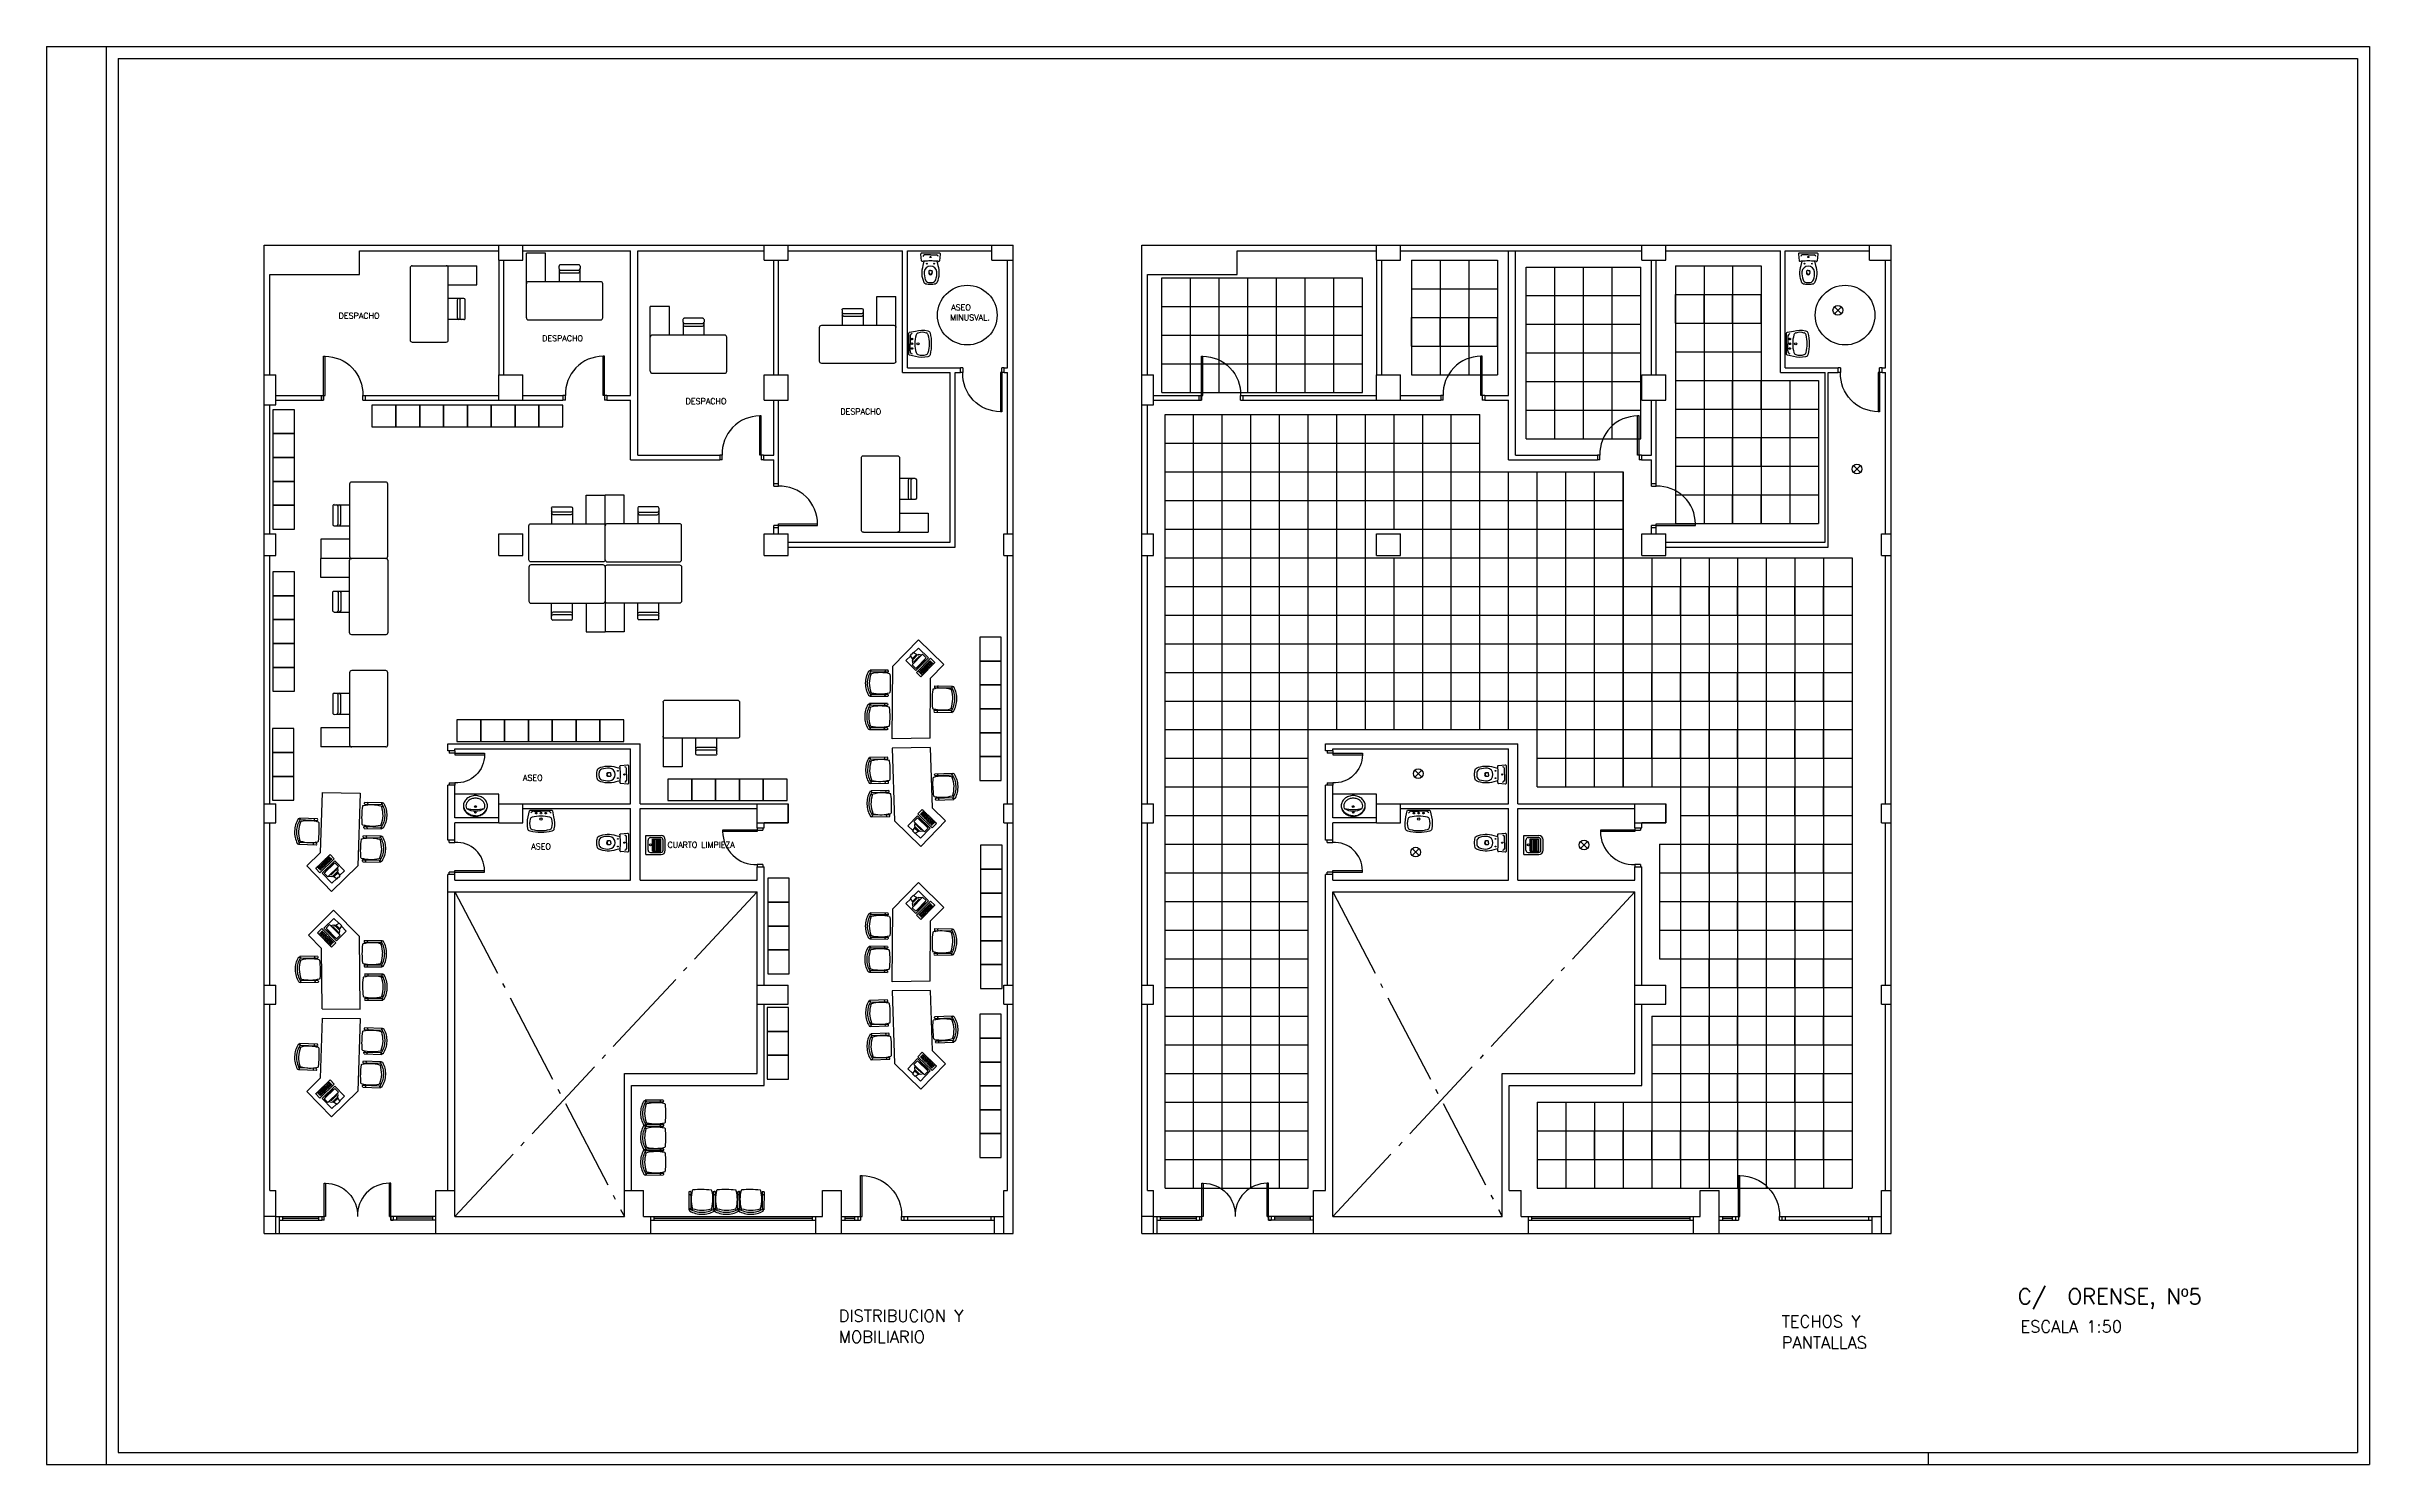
# Model space of a CAD drawing. Extents: x 131 to 495, y 66 to 228.
# Drawn here: x 131.38 to 180.07, y 65.85 to 95.55 of the extents above; entities that cross this region are included whole.
import ezdxf

# ---------------------------------------------------------------- set-up
doc = ezdxf.new("R2010")
doc.units = 0
doc.linetypes.add('ACAD_ISO04W100', pattern=[30.5, 24, -3, 0.5, -3])
doc.linetypes.add('PUNTOS', pattern=[0.25, 0, -0.25])
doc.layers.get('0').update_dxf_attribs({"linetype": 'CONTINUOUS'})
for name, color, linetype in [('2', 7, 'CONTINUOUS'), ('FORMATO', 7, 'CONTINUOUS'), ('MOB', 4, 'CONTINUOUS'), ('MOBI', 4, 'CONTINUOUS'), ('MOBILIARIO', 4, 'CONTINUOUS'), ('PANTALLAS', 2, 'CONTINUOUS'), ('PLANTA', 5, 'CONTINUOUS'), ('SAN', 7, 'CONTINUOUS'), ('TECHO', 4, 'CONTINUOUS'), ('TEXTO', 3, 'CONTINUOUS')]:
    doc.layers.add(name, color=color, linetype=linetype)
doc.styles.add('ROMANS', font='romans')

# ---------------------------------------------------------------- blocks, each defined once
blk = doc.blocks.new('SILLA')
for p, q in [((-0.18, -0.046), (-0.182, -0.421)), ((-0.168, -0.421), (-0.182, -0.421)), ((-0.169, -0.439), (-0.168, -0.411)), ((-0.14, -0.046), (-0.142, -0.411)), ((0.331, -0.048), (0.329, -0.414)), ((0.355, -0.442), (0.355, -0.414)), ((0.355, -0.424), (0.369, -0.424)), ((0.371, -0.049), (0.369, -0.424))]:
    blk.add_line(p, q)
for centre, radius, start, end in [((0.083, -1.776), 1.778, 89.5959, 95.7756), ((0.087, -1.776), 1.778, 83.5471, 89.7268), ((-0.159, -0.076), 0.0371, 5.4954, 123.9079), ((-0.162, -0.126), 0.0203, 25.6878, 148.7833), ((-0.16, -0.439), 0.00873, 179.6614, 239.8141), ((-0.16, -0.411), 0.00873, 58.1054, 179.6613), ((0.089, -0.011), 0.504, 239.814, 270.4084), ((0.091, -0.008), 0.466, 238.1059, 270.2336), ((0.596, -0.205), 0.73, 165.3137, 194.3743), ((-0.095, -0.382), 0.0175, 194.3816, 253.7482), ((-0.088, -0.424), 0.0238, 104.2486, 188.3008), ((-0.094, -0.024), 0.0175, 95.7699, 165.3079), ((0.134, 0.404), 0.836, 253.7414, 267.1817), ((0.062, 0.404), 0.836, 272.141, 285.5814), ((0.1, -0.008), 0.466, 269.0891, 301.2168), ((0.102, -0.011), 0.504, 268.9143, 299.5088), ((0.275, -0.426), 0.0238, 351.018, 75.0702), ((0.285, -0.027), 0.0175, 14.0092, 83.5472), ((0.282, -0.384), 0.0175, 285.5815, 344.9481), ((-0.406, -0.199), 0.73, 344.9484, 14.009), ((0.35, -0.08), 0.0371, 55.4127, 173.8274), ((0.352, -0.129), 0.0203, 30.5477, 153.6432), ((0.346, -0.414), 0.00873, 359.6614, 121.2172), ((0.346, -0.442), 0.00873, 299.5087, 359.6614)]:
    blk.add_arc(centre, radius, start, end)
blk = doc.blocks.new('SILLAS')
at = {"layer": 'MOB'}
for p in [(-1.395, 0.049), (-0.883, 0.049), (-0.371, 0.049)]:
    blk.add_blockref('SILLA', p, dxfattribs=at)
blk = doc.blocks.new('MP1')
for p, q in [((-1.869, -0.315), (-0.772, 0.743)), ((-0.772, 0.743), (0, 0.743)), ((-0.498, 0.625), (-0.498, 0.332)), ((-0.355, 0.625), (-0.498, 0.625)), ((-0.443, 0.472), (-0.399, 0.529)), ((-0.399, 0.529), (-0.379, 0.529)), ((-0.394, 0.482), (-0.394, 0.497)), ((-0.386, 0.482), (-0.386, 0.497)), ((-0.379, 0.529), (-0.353, 0.635)), ((-0.378, 0.482), (-0.378, 0.497)), ((-0.37, 0.482), (-0.37, 0.497)), ((-0.363, 0.559), (-0.263, 0.559)), ((-0.363, 0.551), (-0.263, 0.551)), ((-0.363, 0.544), (-0.263, 0.544)), ((-0.363, 0.536), (-0.263, 0.536)), ((-0.362, 0.482), (-0.362, 0.497)), ((-0.354, 0.482), (-0.354, 0.497)), ((-0.353, 0.635), (-0.312, 0.635)), ((-0.346, 0.482), (-0.346, 0.497)), ((-0.338, 0.482), (-0.338, 0.497)), ((-0.33, 0.482), (-0.33, 0.497)), ((-0.322, 0.482), (-0.322, 0.497)), ((-0.314, 0.482), (-0.314, 0.497)), ((-0.272, 0.635), (-0.313, 0.635)), ((-0.306, 0.482), (-0.306, 0.497)), ((-0.299, 0.482), (-0.299, 0.497)), ((-0.291, 0.482), (-0.291, 0.497)), ((-0.283, 0.482), (-0.283, 0.497)), ((-0.275, 0.482), (-0.275, 0.497)), ((-0.246, 0.529), (-0.272, 0.635)), ((-0.127, 0.625), (-0.27, 0.625)), ((-0.267, 0.482), (-0.267, 0.497)), ((-0.259, 0.482), (-0.259, 0.497)), ((-0.251, 0.482), (-0.251, 0.497)), ((-0.226, 0.529), (-0.246, 0.529)), ((-0.243, 0.482), (-0.243, 0.497)), ((-0.235, 0.482), (-0.235, 0.497)), ((-0.182, 0.472), (-0.226, 0.529)), ((-0.127, 0.332), (-0.127, 0.625)), ((0, 0.743), (0, 0)), ((-1.304, -0.875), (-0.396, 0)), ((-0.52, 0.296), (-0.101, 0.296)), ((-0.52, 0.168), (-0.52, 0.296)), ((-0.101, 0.168), (-0.52, 0.168)), ((-0.486, 0.168), (-0.5, 0.168)), ((-0.498, 0.332), (-0.127, 0.332)), ((-0.475, 0.266), (-0.46, 0.266)), ((-0.475, 0.254), (-0.475, 0.266)), ((-0.46, 0.254), (-0.475, 0.254)), ((-0.475, 0.244), (-0.46, 0.244)), ((-0.475, 0.232), (-0.475, 0.244)), ((-0.46, 0.232), (-0.475, 0.232)), ((-0.475, 0.222), (-0.46, 0.222)), ((-0.475, 0.21), (-0.475, 0.222)), ((-0.46, 0.21), (-0.475, 0.21)), ((-0.475, 0.2), (-0.46, 0.2)), ((-0.475, 0.188), (-0.475, 0.2)), ((-0.46, 0.188), (-0.475, 0.188)), ((-0.156, 0.472), (-0.469, 0.472)), ((-0.469, 0.472), (-0.469, 0.365)), ((-0.469, 0.365), (-0.156, 0.365)), ((-0.451, 0.168), (-0.466, 0.168)), ((-0.46, 0.266), (-0.46, 0.254)), ((-0.46, 0.244), (-0.46, 0.232)), ((-0.46, 0.222), (-0.46, 0.21)), ((-0.46, 0.2), (-0.46, 0.188)), ((-0.451, 0.254), (-0.451, 0.266)), ((-0.451, 0.266), (-0.436, 0.266)), ((-0.436, 0.254), (-0.451, 0.254)), ((-0.451, 0.232), (-0.451, 0.244)), ((-0.451, 0.244), (-0.436, 0.244)), ((-0.436, 0.232), (-0.451, 0.232)), ((-0.451, 0.21), (-0.451, 0.222)), ((-0.451, 0.222), (-0.436, 0.222)), ((-0.436, 0.21), (-0.451, 0.21)), ((-0.451, 0.188), (-0.451, 0.2)), ((-0.451, 0.2), (-0.436, 0.2)), ((-0.436, 0.188), (-0.451, 0.188)), ((-0.436, 0.266), (-0.436, 0.254)), ((-0.436, 0.244), (-0.436, 0.232)), ((-0.436, 0.222), (-0.436, 0.21)), ((-0.436, 0.2), (-0.436, 0.188)), ((-0.416, 0.168), (-0.431, 0.168)), ((-0.426, 0.266), (-0.412, 0.266)), ((-0.426, 0.254), (-0.426, 0.266)), ((-0.412, 0.254), (-0.426, 0.254)), ((-0.426, 0.244), (-0.412, 0.244)), ((-0.426, 0.232), (-0.426, 0.244)), ((-0.412, 0.232), (-0.426, 0.232)), ((-0.426, 0.222), (-0.412, 0.222)), ((-0.426, 0.21), (-0.426, 0.222)), ((-0.412, 0.21), (-0.426, 0.21)), ((-0.426, 0.2), (-0.412, 0.2)), ((-0.426, 0.188), (-0.426, 0.2)), ((-0.412, 0.188), (-0.426, 0.188)), ((-0.412, 0.266), (-0.412, 0.254)), ((-0.412, 0.244), (-0.412, 0.232)), ((-0.412, 0.222), (-0.412, 0.21)), ((-0.412, 0.2), (-0.412, 0.188)), ((-0.402, 0.254), (-0.402, 0.266)), ((-0.402, 0.266), (-0.387, 0.266)), ((-0.387, 0.254), (-0.402, 0.254)), ((-0.402, 0.232), (-0.402, 0.244)), ((-0.402, 0.244), (-0.387, 0.244)), ((-0.387, 0.232), (-0.402, 0.232)), ((-0.402, 0.21), (-0.402, 0.222)), ((-0.402, 0.222), (-0.387, 0.222)), ((-0.387, 0.21), (-0.402, 0.21)), ((-0.402, 0.188), (-0.402, 0.2)), ((-0.402, 0.2), (-0.387, 0.2)), ((-0.387, 0.188), (-0.402, 0.188)), ((-0.381, 0.168), (-0.396, 0.168)), ((0, 0), (-0.396, 0)), ((-0.387, 0.266), (-0.387, 0.254)), ((-0.387, 0.244), (-0.387, 0.232)), ((-0.387, 0.222), (-0.387, 0.21)), ((-0.387, 0.2), (-0.387, 0.188)), ((-0.378, 0.254), (-0.378, 0.266)), ((-0.378, 0.266), (-0.363, 0.266)), ((-0.363, 0.254), (-0.378, 0.254)), ((-0.378, 0.232), (-0.378, 0.244)), ((-0.378, 0.244), (-0.363, 0.244)), ((-0.363, 0.232), (-0.378, 0.232)), ((-0.378, 0.21), (-0.378, 0.222)), ((-0.378, 0.222), (-0.363, 0.222)), ((-0.363, 0.21), (-0.378, 0.21)), ((-0.378, 0.188), (-0.378, 0.2)), ((-0.378, 0.2), (-0.363, 0.2)), ((-0.363, 0.188), (-0.378, 0.188)), ((-0.363, 0.266), (-0.363, 0.254)), ((-0.363, 0.244), (-0.363, 0.232)), ((-0.363, 0.222), (-0.363, 0.21)), ((-0.363, 0.2), (-0.363, 0.188)), ((-0.347, 0.168), (-0.361, 0.168)), ((-0.354, 0.254), (-0.354, 0.266)), ((-0.354, 0.266), (-0.339, 0.266)), ((-0.339, 0.254), (-0.354, 0.254)), ((-0.354, 0.232), (-0.354, 0.244)), ((-0.354, 0.244), (-0.339, 0.244)), ((-0.339, 0.232), (-0.354, 0.232)), ((-0.354, 0.21), (-0.354, 0.222)), ((-0.354, 0.222), (-0.339, 0.222)), ((-0.339, 0.21), (-0.354, 0.21)), ((-0.354, 0.188), (-0.354, 0.2)), ((-0.354, 0.2), (-0.339, 0.2)), ((-0.339, 0.188), (-0.354, 0.188)), ((-0.339, 0.266), (-0.339, 0.254)), ((-0.339, 0.244), (-0.339, 0.232)), ((-0.339, 0.222), (-0.339, 0.21)), ((-0.339, 0.2), (-0.339, 0.188)), ((-0.329, 0.254), (-0.329, 0.266)), ((-0.329, 0.266), (-0.315, 0.266)), ((-0.315, 0.254), (-0.329, 0.254)), ((-0.329, 0.232), (-0.329, 0.244)), ((-0.329, 0.244), (-0.315, 0.244)), ((-0.315, 0.232), (-0.329, 0.232)), ((-0.329, 0.21), (-0.329, 0.222)), ((-0.329, 0.222), (-0.315, 0.222)), ((-0.315, 0.21), (-0.329, 0.21)), ((-0.329, 0.188), (-0.329, 0.2)), ((-0.329, 0.2), (-0.315, 0.2)), ((-0.315, 0.188), (-0.329, 0.188)), ((-0.312, 0.168), (-0.327, 0.168)), ((-0.315, 0.266), (-0.315, 0.254)), ((-0.315, 0.244), (-0.315, 0.232)), ((-0.315, 0.222), (-0.315, 0.21)), ((-0.315, 0.2), (-0.315, 0.188)), ((-0.305, 0.254), (-0.305, 0.266)), ((-0.305, 0.266), (-0.291, 0.266)), ((-0.291, 0.254), (-0.305, 0.254)), ((-0.305, 0.232), (-0.305, 0.244)), ((-0.305, 0.244), (-0.291, 0.244)), ((-0.291, 0.232), (-0.305, 0.232)), ((-0.305, 0.21), (-0.305, 0.222)), ((-0.305, 0.222), (-0.291, 0.222)), ((-0.291, 0.21), (-0.305, 0.21)), ((-0.305, 0.188), (-0.305, 0.2)), ((-0.305, 0.2), (-0.291, 0.2)), ((-0.291, 0.188), (-0.305, 0.188)), ((-0.277, 0.168), (-0.292, 0.168)), ((-0.291, 0.266), (-0.291, 0.254)), ((-0.291, 0.244), (-0.291, 0.232)), ((-0.291, 0.222), (-0.291, 0.21)), ((-0.291, 0.2), (-0.291, 0.188)), ((-0.281, 0.266), (-0.266, 0.266)), ((-0.281, 0.254), (-0.281, 0.266)), ((-0.266, 0.254), (-0.281, 0.254)), ((-0.281, 0.244), (-0.266, 0.244)), ((-0.281, 0.232), (-0.281, 0.244)), ((-0.266, 0.232), (-0.281, 0.232)), ((-0.281, 0.222), (-0.266, 0.222)), ((-0.281, 0.21), (-0.281, 0.222)), ((-0.266, 0.21), (-0.281, 0.21)), ((-0.281, 0.2), (-0.266, 0.2)), ((-0.281, 0.188), (-0.281, 0.2)), ((-0.266, 0.188), (-0.281, 0.188)), ((-0.266, 0.266), (-0.266, 0.254)), ((-0.266, 0.244), (-0.266, 0.232)), ((-0.266, 0.222), (-0.266, 0.21)), ((-0.266, 0.2), (-0.266, 0.188)), ((-0.257, 0.254), (-0.257, 0.266)), ((-0.257, 0.266), (-0.242, 0.266)), ((-0.242, 0.254), (-0.257, 0.254)), ((-0.257, 0.232), (-0.257, 0.244)), ((-0.257, 0.244), (-0.242, 0.244)), ((-0.242, 0.232), (-0.257, 0.232)), ((-0.257, 0.21), (-0.257, 0.222)), ((-0.257, 0.222), (-0.242, 0.222)), ((-0.242, 0.21), (-0.257, 0.21)), ((-0.257, 0.188), (-0.257, 0.2)), ((-0.257, 0.2), (-0.242, 0.2)), ((-0.242, 0.188), (-0.257, 0.188)), ((-0.242, 0.168), (-0.257, 0.168)), ((-0.242, 0.266), (-0.242, 0.254)), ((-0.242, 0.244), (-0.242, 0.232)), ((-0.242, 0.222), (-0.242, 0.21)), ((-0.242, 0.2), (-0.242, 0.188)), ((-0.233, 0.254), (-0.233, 0.266)), ((-0.233, 0.266), (-0.218, 0.266)), ((-0.218, 0.254), (-0.233, 0.254)), ((-0.233, 0.232), (-0.233, 0.244)), ((-0.233, 0.244), (-0.218, 0.244)), ((-0.218, 0.232), (-0.233, 0.232)), ((-0.233, 0.21), (-0.233, 0.222)), ((-0.233, 0.222), (-0.218, 0.222)), ((-0.218, 0.21), (-0.233, 0.21)), ((-0.233, 0.188), (-0.233, 0.2)), ((-0.233, 0.2), (-0.218, 0.2)), ((-0.218, 0.188), (-0.233, 0.188)), ((-0.208, 0.168), (-0.222, 0.168)), ((-0.218, 0.266), (-0.218, 0.254)), ((-0.218, 0.244), (-0.218, 0.232)), ((-0.218, 0.222), (-0.218, 0.21)), ((-0.218, 0.2), (-0.218, 0.188)), ((-0.208, 0.266), (-0.194, 0.266)), ((-0.208, 0.254), (-0.208, 0.266)), ((-0.194, 0.254), (-0.208, 0.254)), ((-0.208, 0.244), (-0.194, 0.244)), ((-0.208, 0.232), (-0.208, 0.244)), ((-0.194, 0.232), (-0.208, 0.232)), ((-0.208, 0.222), (-0.194, 0.222)), ((-0.208, 0.21), (-0.208, 0.222)), ((-0.194, 0.21), (-0.208, 0.21)), ((-0.208, 0.2), (-0.194, 0.2)), ((-0.208, 0.188), (-0.208, 0.2)), ((-0.194, 0.188), (-0.208, 0.188)), ((-0.194, 0.266), (-0.194, 0.254)), ((-0.194, 0.244), (-0.194, 0.232)), ((-0.194, 0.222), (-0.194, 0.21)), ((-0.194, 0.2), (-0.194, 0.188)), ((-0.173, 0.168), (-0.188, 0.168)), ((-0.184, 0.254), (-0.184, 0.266)), ((-0.184, 0.266), (-0.169, 0.266)), ((-0.169, 0.254), (-0.184, 0.254)), ((-0.184, 0.232), (-0.184, 0.244)), ((-0.184, 0.244), (-0.169, 0.244)), ((-0.169, 0.232), (-0.184, 0.232)), ((-0.184, 0.21), (-0.184, 0.222)), ((-0.184, 0.222), (-0.169, 0.222)), ((-0.169, 0.21), (-0.184, 0.21)), ((-0.184, 0.188), (-0.184, 0.2)), ((-0.184, 0.2), (-0.169, 0.2)), ((-0.169, 0.188), (-0.184, 0.188)), ((-0.169, 0.266), (-0.169, 0.254)), ((-0.169, 0.244), (-0.169, 0.232)), ((-0.169, 0.222), (-0.169, 0.21)), ((-0.169, 0.2), (-0.169, 0.188)), ((-0.16, 0.254), (-0.16, 0.266)), ((-0.16, 0.266), (-0.145, 0.266)), ((-0.145, 0.254), (-0.16, 0.254)), ((-0.16, 0.232), (-0.16, 0.244)), ((-0.16, 0.244), (-0.145, 0.244)), ((-0.145, 0.232), (-0.16, 0.232)), ((-0.16, 0.21), (-0.16, 0.222)), ((-0.16, 0.222), (-0.145, 0.222)), ((-0.145, 0.21), (-0.16, 0.21)), ((-0.16, 0.188), (-0.16, 0.2)), ((-0.16, 0.2), (-0.145, 0.2)), ((-0.145, 0.188), (-0.16, 0.188)), ((-0.156, 0.365), (-0.156, 0.472)), ((-0.138, 0.168), (-0.153, 0.168)), ((-0.145, 0.266), (-0.145, 0.254)), ((-0.145, 0.244), (-0.145, 0.232)), ((-0.145, 0.222), (-0.145, 0.21)), ((-0.145, 0.2), (-0.145, 0.188)), ((-0.104, 0.168), (-0.118, 0.168)), ((-0.104, 0.185), (-0.104, 0.173)), ((-0.101, 0.296), (-0.101, 0.168)), ((-1.304, -0.875), (-1.869, -0.315))]:
    blk.add_line(p, q)
blk.add_arc((-0.314, 0.792), 0.448, 252.5476, 287.6988)
at = {"xscale": -1, "rotation": 223.9614049171951}
for p in [(-1.137, 0.461), (-1.643, -0.02)]:
    blk.add_blockref('SILLA', p, dxfattribs=at)
at = {"rotation": 43.96140491719478}
blk.add_blockref('SILLA', (-0.752, -0.395), dxfattribs=at)
blk = doc.blocks.new('MESAS')
at = {"layer": 'MOB', "rotation": 90}
blk.add_blockref('MP1', (0.743, 0), dxfattribs=at)
blk = doc.blocks.new('MESA1')
at = {"layer": 'MOBI', "linetype": 'BYBLOCK'}
for p, q in [((-0.475, 1.081), (-0.475, 0.369)), ((1.081, 1.125), (-0.431, 1.125)), ((1.125, 1.081), (1.125, -0.275)), ((-0.431, 0.325), (1.081, 0.325)), ((0, 0), (0.001, 0.105)), ((0.001, 0.105), (0.001, 0.325)), ((0.413, 0.083), (0.028, 0.083)), ((0.407, 0.138), (0.034, 0.138)), ((0.44, 0.105), (0.44, 0.325)), ((0.441, 0), (0.44, 0.105)), ((0.725, 0.325), (0.725, -0.275)), ((0.025, -0.027), (0.413, -0.027)), ((0.725, -0.275), (1.125, -0.275))]:
    blk.add_line(p, q, dxfattribs=at)
for centre, radius, start, end in [((-0.431, 1.081), 0.044, 90, 180), ((1.081, 1.081), 0.044, 360, 90), ((-0.431, 0.369), 0.044, 180, 270), ((0.034, 0.105), 0.033, 90, 179.4747), ((0.028, 0.055), 0.0275, 90.0433, 180.0433), ((0.407, 0.105), 0.033, 0.5686, 90), ((0.413, 0.055), 0.0275, 0, 90), ((0.413, 0), 0.0275, 270, 0), ((1.081, 0.369), 0.044, 270, 0), ((0.027, 0), 0.0275, 180.0433, 270.0433)]:
    blk.add_arc(centre, radius, start, end, dxfattribs=at)
blk = doc.blocks.new('012114')
for p, q in [((0, -0.041), (-0.126, -0.041)), ((0, -0.372), (-0.025, -0.372)), ((0, -0.041), (0.126, -0.041)), ((0, -0.372), (0.025, -0.372))]:
    blk.add_line(p, q)
blk.add_lwpolyline([(0.17, -0.179, 0.006856), (0.131, -0.175), (0.152, -0.264, -0.190618), (0.133, -0.625, -0.225225), (0.1, -0.652, -0.063558), (0, -0.665, -0.063558), (-0.1, -0.652, -0.225225), (-0.133, -0.625, -0.190618), (-0.152, -0.264), (-0.131, -0.175, 0.006856), (-0.17, -0.179, -0.425204), (-0.187, -0.165), (-0.2, -0.024, -0.440217), (-0.179, 0), (0, 0), (0.179, 0, -0.440217), (0.2, -0.024), (0.187, -0.165)], format="xyb")
for centre, radius in [((-0.078, -0.225), 0.008), ((0, -0.087), 0.0125), ((0.078, -0.225), 0.008)]:
    blk.add_circle(centre, radius)
for centre, radius, start, end in [((-0.122, -0.078), 0.0372, 96.0407, 181.7016), ((0.314, -0.419), 0.447, 176.9791, 198.8669), ((0, -0.412), 0.133, 6.8934, 173.1066), ((0, -1.582), 1.413, 90, 95.3323), ((0.087, -0.406), 0.125, 168.5881, 191.4119), ((0, -0.408), 0.0386, 195.7788, 344.2212), ((-0.025, -0.382), 0.01, 90, 180), ((0, -0.422), 0.0366, 195.2314, 344.7686), ((0, -1.582), 1.413, 84.6677, 90), ((0.025, -0.382), 0.01, 0, 90), ((-0.087, -0.406), 0.125, 348.5881, 11.4119), ((-0.314, -0.419), 0.447, 341.1331, 3.0209), ((0.122, -0.078), 0.0372, 358.2984, 83.9593), ((0.172, -0.164), 0.015, 263.0963, 355.2379), ((-0.033, -0.538), 0.08, 198.8669, 263.0722), ((0, -0.268), 0.352, 263.0722, 270), ((0, -0.268), 0.352, 270, 276.9278), ((0.033, -0.538), 0.08, 276.9278, 341.1331)]:
    blk.add_arc(centre, radius, start, end)
blk = doc.blocks.new('012102')
for p in [(-0.148, -0.025), (0.148, -0.025)]:
    blk.add_line(p, (0, -0.025))
blk.add_lwpolyline([(0.221, 0, -0.356176), (0.241, -0.016), (0.266, -0.14, -0.119815), (0.273, -0.396, -0.294219), (0.228, -0.444, -0.064372), (0, -0.47, -0.064372), (-0.228, -0.444, -0.294219), (-0.273, -0.396, -0.119815), (-0.266, -0.14), (-0.241, -0.016, -0.356176), (-0.221, 0), (0, 0)], format="xyb", close=True)
at = {"linetype": 'PUNTOS'}
for centre in [(-0.1, -0.065), (0.1, -0.065)]:
    blk.add_circle(centre, 0.015, dxfattribs=at)
for centre, radius in [((0, -0.19), 0.023), ((0, -0.065), 0.0175)]:
    blk.add_circle(centre, radius)
for centre, radius, start, end in [((0.04, -0.279), 0.28, 161.6517, 198.3483), ((-0.169, -0.21), 0.06, 106.3491, 161.6517), ((-0.169, -0.349), 0.06, 198.3483, 253.6509), ((-0.151, -0.092), 0.067, 87.0352, 159.0483), ((-0.007, -0.761), 0.634, 89.3416, 106.3491), ((-0.007, 0.202), 0.634, 253.6509, 270.6584), ((0.007, -0.761), 0.634, 73.6509, 90.6584), ((0.007, 0.202), 0.634, 269.3416, 286.3491), ((0.151, -0.092), 0.067, 20.9517, 92.9648), ((0.169, -0.21), 0.06, 18.3483, 73.6509), ((0.169, -0.349), 0.06, 286.3491, 341.6517), ((-0.04, -0.279), 0.28, 341.6517, 18.3483)]:
    blk.add_arc(centre, radius, start, end)
blk = doc.blocks.new('012314')
blk.add_lwpolyline([(-0.28, -0.24, 0.113017), (-0.259, -0.33, 0.103369), (-0.198, -0.41, 0.092126), (-0.109, -0.461, 0.085497), (0, -0.48, 0.085497), (0.109, -0.461, 0.092126), (0.198, -0.41, 0.103369), (0.259, -0.33, 0.113017), (0.28, -0.24, 0.113017), (0.259, -0.15, 0.103369), (0.198, -0.07, 0.092126), (0.109, -0.019, 0.085497), (0, 0, 0.085497), (-0.109, -0.019, 0.092126), (-0.198, -0.07, 0.103369), (-0.259, -0.15, 0.113017)], format="xyb", close=True)
for points in [[(-0.22, -0.24, 0.113017), (-0.205, -0.304, 0.103369), (-0.159, -0.364, 0.092126), (-0.089, -0.405, 0.085497), (0, -0.42, 0.085497), (0.089, -0.405, 0.092126), (0.159, -0.364, 0.103369), (0.205, -0.304, 0.113017), (0.22, -0.24, 0.105724), (0.207, -0.18, 0.103369)], [(-0.207, -0.18, 0.105724), (-0.22, -0.24, 0.113017)], [(0, -0.01, 0.085497), (-0.106, -0.028, 0.088222), (-0.188, -0.075, 0.098942)], [(0, -0.01, -0.085497), (0.106, -0.028, -0.088222), (0.188, -0.075, -0.098942)]]:
    blk.add_lwpolyline(points, format="xyb")
for centre, radius in [((0, -0.223), 0.0225), ((0, -0.09), 0.0175)]:
    blk.add_circle(centre, radius)
for centre, radius, start, end in [((-0.029, -0.276), 0.256, 128.4812, 167.4912), ((0, -0.508), 0.388, 57.6961, 122.3039), ((0, -1.187), 1.028, 78.3757, 101.6243), ((0.029, -0.276), 0.256, 12.5088, 51.5188)]:
    blk.add_arc(centre, radius, start, end)
blk = doc.blocks.new('012311')
for p, q in [((-0.2, 0), (0.2, 0)), ((-0.2, 0), (-0.2, -0.317)), ((0.2, 0), (0.2, -0.317)), ((-0.155, -0.095), (-0.155, -0.312)), ((-0.126, -0.136), (-0.126, -0.316)), ((-0.126, -0.136), (0.124, -0.136)), ((-0.126, -0.166), (0.124, -0.166)), ((-0.126, -0.196), (0.124, -0.196)), ((-0.126, -0.226), (0.124, -0.226)), ((-0.126, -0.256), (0.124, -0.256)), ((-0.126, -0.286), (0.124, -0.286)), ((-0.126, -0.316), (0.124, -0.316)), ((-0.11, -0.407), (0.11, -0.407)), ((-0.105, -0.045), (0.105, -0.045)), ((-0.105, -0.362), (0.105, -0.362)), ((0.124, -0.136), (0.124, -0.316)), ((0.155, -0.095), (0.155, -0.312))]:
    blk.add_line(p, q)
blk.add_circle((0.003, -0.098), 0.0213)
for centre, radius, start, end in [((-0.11, -0.317), 0.0902, 180, 270), ((-0.105, -0.095), 0.0501, 90, 180), ((-0.105, -0.312), 0.0501, 180, 270), ((0.105, -0.095), 0.0501, 0, 90), ((0.105, -0.312), 0.0501, 270, 0), ((0.11, -0.317), 0.0902, 270, 0)]:
    blk.add_arc(centre, radius, start, end)
blk = doc.blocks.new('PANTALLA')
at = {"layer": 'PANTALLAS'}
for p, q in [((0, 0), (0, 0.6)), ((0, 0.6), (0.6, 0.6)), ((0.6, 0), (0.6, 0.6)), ((0, 0), (0.6, 0))]:
    blk.add_line(p, q, dxfattribs=at)
blk = doc.blocks.new('071101')
for p, q in [((-0.07, 0.074), (0.075, -0.071)), ((-0.07, -0.071), (0.075, 0.074))]:
    blk.add_line(p, q)
blk.add_circle((0.002, 0.001), 0.102)

msp = doc.modelspace()

# ---------------------------------------------------------------- linework, layer by layer
for p, q in [((136.258, 71.046), (137.151, 71.046)), ((136.258, 70.976), (137.151, 70.976)), ((136.258, 70.696), (139.544, 70.696)), ((136.328, 71.046), (136.328, 70.976)), ((136.328, 71.011), (137.081, 71.011)), ((137.081, 71.046), (137.081, 70.976)), ((137.151, 71.046), (137.151, 70.976)), ((137.201, 70.976), (137.151, 70.976)), ((137.201, 70.976), (137.201, 71.046)), ((138.601, 70.976), (138.601, 71.046)), ((138.601, 70.976), (138.651, 70.976)), ((138.651, 71.046), (138.651, 70.976)), ((139.544, 71.046), (138.651, 71.046)), ((139.544, 70.976), (138.651, 70.976)), ((138.721, 71.046), (138.721, 70.976)), ((139.474, 71.011), (138.721, 71.011)), ((139.474, 71.046), (139.474, 70.976)), ((144.039, 71.046), (147.499, 71.046)), ((144.039, 70.976), (147.499, 70.976)), ((144.039, 70.696), (147.499, 70.696)), ((144.109, 71.046), (144.109, 70.976)), ((144.109, 71.011), (147.429, 71.011)), ((147.429, 71.046), (147.429, 70.976)), ((148.044, 71.046), (148.394, 71.046)), ((148.044, 71.046), (148.394, 71.046)), ((148.044, 70.976), (148.394, 70.976)), ((148.044, 70.696), (151.244, 70.696)), ((148.114, 71.046), (148.114, 70.976)), ((148.114, 71.011), (148.324, 71.011)), ((148.324, 70.976), (148.324, 71.046)), ((148.394, 70.976), (148.394, 71.046)), ((148.394, 70.976), (148.394, 70.976)), ((149.354, 71.046), (151.244, 71.046)), ((149.354, 71.046), (149.354, 70.976)), ((149.354, 70.976), (151.244, 70.976)), ((149.424, 71.046), (149.424, 70.976)), ((151.174, 71.046), (151.174, 70.976)), ((154.653, 71.046), (155.546, 71.046)), ((154.653, 70.976), (155.546, 70.976)), ((154.653, 70.696), (157.939, 70.696)), ((154.723, 71.046), (154.723, 70.976)), ((154.723, 71.011), (155.476, 71.011)), ((155.476, 71.046), (155.476, 70.976)), ((155.546, 71.046), (155.546, 70.976)), ((155.596, 70.976), (155.546, 70.976)), ((155.596, 70.976), (155.596, 71.046)), ((156.996, 70.976), (156.996, 71.046)), ((156.996, 70.976), (157.046, 70.976)), ((157.939, 71.046), (157.046, 71.046)), ((157.046, 71.046), (157.046, 70.976)), ((157.939, 70.976), (157.046, 70.976)), ((157.116, 71.046), (157.116, 70.976)), ((157.869, 71.011), (157.116, 71.011)), ((157.869, 71.046), (157.869, 70.976)), ((162.434, 71.046), (165.894, 71.046)), ((162.434, 70.976), (165.894, 70.976)), ((162.434, 70.696), (165.894, 70.696)), ((162.504, 71.046), (162.504, 70.976)), ((162.504, 71.011), (165.824, 71.011)), ((165.824, 71.046), (165.824, 70.976)), ((166.439, 71.046), (166.789, 71.046)), ((166.439, 71.046), (166.789, 71.046)), ((166.439, 70.976), (166.789, 70.976)), ((166.439, 70.696), (169.639, 70.696)), ((166.509, 71.046), (166.509, 70.976)), ((166.509, 71.011), (166.719, 71.011)), ((166.719, 70.976), (166.719, 71.046)), ((166.789, 70.976), (166.789, 71.046)), ((166.789, 70.976), (166.789, 70.976)), ((167.749, 71.046), (169.639, 71.046)), ((167.749, 71.046), (167.749, 70.976)), ((167.749, 70.976), (169.639, 70.976)), ((167.819, 71.046), (167.819, 70.976)), ((169.569, 71.046), (169.569, 70.976))]:
    msp.add_line(p, q)
at = {"layer": '2'}
for p, q in [((137.221, 88.246), (137.221, 89.066)), ((143.048, 88.246), (143.048, 89.066)), ((150.585, 88.826), (150.535, 88.826)), ((150.585, 88.826), (150.585, 88.726)), ((151.405, 88.726), (151.375, 88.726)), ((151.375, 88.726), (151.375, 87.906)), ((151.405, 88.726), (151.405, 88.826)), ((151.455, 88.826), (151.405, 88.826)), ((155.616, 88.246), (155.616, 89.066)), ((161.443, 88.246), (161.443, 89.066)), ((168.98, 88.826), (168.93, 88.826)), ((168.98, 88.826), (168.98, 88.726)), ((169.8, 88.726), (169.77, 88.726)), ((169.77, 88.726), (169.77, 87.906)), ((169.8, 88.726), (169.8, 88.826)), ((169.85, 88.826), (169.8, 88.826)), ((137.141, 88.146), (137.191, 88.146)), ((137.191, 88.246), (137.191, 88.146)), ((137.191, 88.246), (137.221, 88.246)), ((138.011, 88.146), (138.011, 88.246)), ((138.011, 88.146), (138.061, 88.146)), ((142.208, 88.246), (142.208, 88.146)), ((142.258, 88.146), (142.208, 88.146)), ((142.258, 88.146), (142.258, 88.246)), ((143.078, 88.246), (143.048, 88.246)), ((143.078, 88.246), (143.078, 88.146)), ((143.128, 88.146), (143.078, 88.146)), ((143.128, 88.246), (143.128, 88.146)), ((155.536, 88.146), (155.586, 88.146)), ((155.586, 88.246), (155.616, 88.246)), ((155.586, 88.246), (155.586, 88.146)), ((156.406, 88.146), (156.406, 88.246)), ((156.406, 88.146), (156.456, 88.146)), ((160.603, 88.246), (160.603, 88.146)), ((160.653, 88.146), (160.603, 88.146)), ((160.653, 88.146), (160.653, 88.246)), ((161.473, 88.246), (161.443, 88.246)), ((161.473, 88.246), (161.473, 88.146)), ((161.523, 88.146), (161.473, 88.146)), ((161.523, 88.246), (161.523, 88.146)), ((146.332, 86.996), (146.332, 87.816)), ((164.727, 86.996), (164.727, 87.816)), ((145.542, 86.896), (145.492, 86.896)), ((145.542, 86.896), (145.542, 86.996)), ((146.362, 86.996), (146.332, 86.996)), ((146.362, 86.996), (146.362, 86.896)), ((146.412, 86.896), (146.362, 86.896)), ((163.937, 86.896), (163.887, 86.896)), ((163.937, 86.896), (163.937, 86.996)), ((164.757, 86.996), (164.727, 86.996)), ((164.757, 86.996), (164.757, 86.896)), ((164.807, 86.896), (164.757, 86.896)), ((146.624, 86.345), (146.624, 86.395)), ((146.624, 86.345), (146.724, 86.345)), ((165.019, 86.345), (165.019, 86.395)), ((165.019, 86.345), (165.119, 86.345)), ((146.724, 85.525), (146.624, 85.525)), ((146.624, 85.475), (146.624, 85.525)), ((146.724, 85.525), (146.724, 85.555)), ((146.724, 85.555), (147.544, 85.555)), ((165.019, 85.475), (165.019, 85.525)), ((165.119, 85.525), (165.019, 85.525)), ((165.119, 85.555), (165.939, 85.555)), ((165.119, 85.525), (165.119, 85.555)), ((139.824, 80.801), (139.824, 80.751)), ((139.944, 80.751), (139.824, 80.751)), ((139.944, 80.751), (139.944, 80.721)), ((139.944, 80.721), (140.564, 80.721)), ((158.219, 80.801), (158.219, 80.751)), ((158.339, 80.751), (158.219, 80.751)), ((158.339, 80.751), (158.339, 80.721)), ((158.339, 80.721), (158.959, 80.721)), ((139.824, 80.131), (139.944, 80.131)), ((139.824, 80.131), (139.824, 80.081)), ((158.219, 80.131), (158.219, 80.081)), ((158.219, 80.131), (158.339, 80.131)), ((139.824, 78.884), (139.824, 78.934)), ((139.824, 78.884), (139.944, 78.884)), ((146.274, 79.113), (145.554, 79.113)), ((146.274, 79.143), (146.394, 79.143)), ((146.274, 79.143), (146.274, 79.113)), ((146.394, 79.193), (146.394, 79.143)), ((158.219, 78.884), (158.219, 78.934)), ((158.219, 78.884), (158.339, 78.884)), ((164.669, 79.113), (163.949, 79.113)), ((164.669, 79.143), (164.669, 79.113)), ((164.669, 79.143), (164.789, 79.143)), ((164.789, 79.193), (164.789, 79.143)), ((146.394, 78.423), (146.274, 78.423)), ((146.394, 78.423), (146.394, 78.373)), ((164.789, 78.423), (164.669, 78.423)), ((164.789, 78.423), (164.789, 78.373)), ((139.944, 78.264), (139.824, 78.264)), ((139.824, 78.214), (139.824, 78.264)), ((139.944, 78.264), (139.944, 78.294)), ((139.944, 78.294), (140.564, 78.294)), ((158.219, 78.214), (158.219, 78.264)), ((158.339, 78.264), (158.219, 78.264)), ((158.339, 78.294), (158.959, 78.294)), ((158.339, 78.264), (158.339, 78.294)), ((137.231, 71.746), (137.231, 71.046)), ((138.571, 71.046), (138.571, 71.746)), ((148.474, 71.046), (148.474, 71.906)), ((155.626, 71.746), (155.626, 71.046)), ((156.966, 71.046), (156.966, 71.746)), ((166.869, 71.046), (166.869, 71.906)), ((137.231, 71.046), (137.201, 71.046)), ((138.601, 71.046), (138.571, 71.046)), ((138.571, 71.046), (138.601, 71.046)), ((138.601, 71.046), (138.601, 70.976)), ((138.651, 70.976), (138.601, 70.976)), ((148.394, 70.976), (148.444, 70.976)), ((148.444, 71.046), (148.444, 70.976)), ((148.444, 71.046), (148.474, 71.046)), ((149.304, 70.976), (149.304, 71.046)), ((149.304, 70.976), (149.354, 70.976)), ((155.626, 71.046), (155.596, 71.046)), ((156.996, 71.046), (156.966, 71.046)), ((156.966, 71.046), (156.996, 71.046)), ((156.996, 71.046), (156.996, 70.976)), ((157.046, 70.976), (156.996, 70.976)), ((166.789, 70.976), (166.839, 70.976)), ((166.839, 71.046), (166.839, 70.976)), ((166.839, 71.046), (166.869, 71.046)), ((167.699, 70.976), (167.699, 71.046)), ((167.699, 70.976), (167.749, 70.976))]:
    msp.add_line(p, q, dxfattribs=at)
for points in [[(137.141, 88.246), (137.191, 88.246), (137.191, 89.066), (137.221, 89.066, -0.42517), (138.011, 88.246), (138.061, 88.246)], [(143.128, 88.246), (143.078, 88.246), (143.078, 89.066), (143.048, 89.066, 0.42517), (142.258, 88.246), (142.208, 88.246)], [(151.455, 88.726), (151.405, 88.726), (151.405, 87.906), (151.375, 87.906, -0.42517), (150.585, 88.726), (150.535, 88.726)], [(155.536, 88.246), (155.586, 88.246), (155.586, 89.066), (155.616, 89.066, -0.42517), (156.406, 88.246), (156.456, 88.246)], [(161.523, 88.246), (161.473, 88.246), (161.473, 89.066), (161.443, 89.066, 0.42517), (160.653, 88.246), (160.603, 88.246)], [(169.85, 88.726), (169.8, 88.726), (169.8, 87.906), (169.77, 87.906, -0.42517), (168.98, 88.726), (168.93, 88.726)], [(146.412, 86.996), (146.362, 86.996), (146.362, 87.816), (146.332, 87.816, 0.42517), (145.542, 86.996), (145.492, 86.996)], [(164.807, 86.996), (164.757, 86.996), (164.757, 87.816), (164.727, 87.816, 0.42517), (163.937, 86.996), (163.887, 86.996)], [(146.724, 85.475), (146.724, 85.525), (147.544, 85.525), (147.544, 85.555, 0.42517), (146.724, 86.345), (146.724, 86.395)], [(165.119, 85.475), (165.119, 85.525), (165.939, 85.525), (165.939, 85.555, 0.42517), (165.119, 86.345), (165.119, 86.395)], [(139.944, 80.801), (139.944, 80.751), (140.564, 80.751), (140.564, 80.721, -0.42881), (139.944, 80.131), (139.944, 80.081)], [(158.339, 80.801), (158.339, 80.751), (158.959, 80.751), (158.959, 80.721, -0.42881), (158.339, 80.131), (158.339, 80.081)], [(139.944, 78.214), (139.944, 78.264), (140.564, 78.264), (140.564, 78.294, 0.42881), (139.944, 78.884), (139.944, 78.934)], [(146.274, 79.193), (146.274, 79.143), (145.554, 79.143), (145.554, 79.113, 0.426731), (146.274, 78.423), (146.274, 78.373)], [(158.339, 78.214), (158.339, 78.264), (158.959, 78.264), (158.959, 78.294, 0.42881), (158.339, 78.884), (158.339, 78.934)], [(164.669, 79.193), (164.669, 79.143), (163.949, 79.143), (163.949, 79.113, 0.426731), (164.669, 78.423), (164.669, 78.373)], [(137.151, 71.046), (137.201, 71.046), (137.201, 71.746), (137.231, 71.746, -0.427098), (137.901, 71.046)], [(138.651, 71.046), (138.601, 71.046), (138.601, 71.746), (138.571, 71.746, 0.427098), (137.901, 71.046)], [(148.394, 71.046), (148.444, 71.046), (148.444, 71.906), (148.474, 71.906, -0.42465), (149.304, 71.046), (149.354, 71.046)], [(155.546, 71.046), (155.596, 71.046), (155.596, 71.746), (155.626, 71.746, -0.427098), (156.296, 71.046)], [(157.046, 71.046), (156.996, 71.046), (156.996, 71.746), (156.966, 71.746, 0.427098), (156.296, 71.046)], [(166.789, 71.046), (166.839, 71.046), (166.839, 71.906), (166.869, 71.906, -0.42465), (167.699, 71.046), (167.749, 71.046)]]:
    msp.add_lwpolyline(points, format="xyb", dxfattribs=at)
for centre in [(150.681, 89.928), (169.076, 89.928)]:
    msp.add_circle(centre, 0.625, dxfattribs=at)
at = {"layer": 'FORMATO', "color": 4}
for p, q in [((131.383, 95.555), (180.066, 95.555)), ((131.383, 95.555), (131.383, 65.855)), ((132.633, 95.555), (132.633, 65.855)), ((180.066, 95.555), (180.066, 65.855)), ((131.383, 65.855), (180.066, 65.855)), ((170.816, 66.105), (170.816, 65.855))]:
    msp.add_line(p, q, dxfattribs=at)
at = {"layer": 'FORMATO', "color": 6}
for p, q in [((132.883, 95.305), (179.816, 95.305)), ((132.883, 95.305), (132.883, 66.105)), ((179.816, 95.305), (179.816, 66.105)), ((132.883, 66.105), (179.816, 66.105))]:
    msp.add_line(p, q, dxfattribs=at)
at = {"layer": 'MOBILIARIO'}
for points in [[(136.129, 87.447), (136.579, 87.447), (136.579, 87.947), (136.129, 87.947)], [(138.705, 87.592), (138.705, 88.042), (138.205, 88.042), (138.205, 87.592)], [(139.205, 87.592), (139.205, 88.042), (138.705, 88.042), (138.705, 87.592)], [(139.205, 87.592), (139.205, 88.042), (138.705, 88.042), (138.705, 87.592)], [(139.705, 87.592), (139.705, 88.042), (139.205, 88.042), (139.205, 87.592)], [(140.205, 87.592), (140.205, 88.042), (139.705, 88.042), (139.705, 87.592)], [(140.705, 87.592), (140.705, 88.042), (140.205, 88.042), (140.205, 87.592)], [(140.705, 87.592), (140.705, 88.042), (140.205, 88.042), (140.205, 87.592)], [(141.205, 87.592), (141.205, 88.042), (140.705, 88.042), (140.705, 87.592)], [(141.705, 87.592), (141.705, 88.042), (141.205, 88.042), (141.205, 87.592)], [(142.205, 87.592), (142.205, 88.042), (141.705, 88.042), (141.705, 87.592)], [(136.129, 86.947), (136.579, 86.947), (136.579, 87.447), (136.129, 87.447)], [(136.129, 86.947), (136.579, 86.947), (136.579, 87.447), (136.129, 87.447)], [(136.129, 86.447), (136.579, 86.447), (136.579, 86.947), (136.129, 86.947)], [(136.129, 85.947), (136.579, 85.947), (136.579, 86.447), (136.129, 86.447)], [(136.129, 85.447), (136.579, 85.447), (136.579, 85.947), (136.129, 85.947)], [(136.129, 85.447), (136.579, 85.447), (136.579, 85.947), (136.129, 85.947)], [(136.129, 84.05), (136.579, 84.05), (136.579, 84.55), (136.129, 84.55)], [(136.129, 83.55), (136.579, 83.55), (136.579, 84.05), (136.129, 84.05)], [(136.129, 83.55), (136.579, 83.55), (136.579, 84.05), (136.129, 84.05)], [(136.129, 83.05), (136.579, 83.05), (136.579, 83.55), (136.129, 83.55)], [(136.129, 82.55), (136.579, 82.55), (136.579, 83.05), (136.129, 83.05)], [(150.94, 82.682), (151.39, 82.682), (151.39, 83.182), (150.94, 83.182)], [(136.129, 82.05), (136.579, 82.05), (136.579, 82.55), (136.129, 82.55)], [(136.129, 82.05), (136.579, 82.05), (136.579, 82.55), (136.129, 82.55)], [(150.94, 82.182), (151.39, 82.182), (151.39, 82.682), (150.94, 82.682)], [(150.94, 82.182), (151.39, 82.182), (151.39, 82.682), (150.94, 82.682)], [(150.94, 81.682), (151.39, 81.682), (151.39, 82.182), (150.94, 82.182)], [(140.483, 80.999), (140.483, 81.449), (139.983, 81.449), (139.983, 80.999)], [(140.983, 80.999), (140.983, 81.449), (140.483, 81.449), (140.483, 80.999)], [(140.983, 80.999), (140.983, 81.449), (140.483, 81.449), (140.483, 80.999)], [(141.483, 80.999), (141.483, 81.449), (140.983, 81.449), (140.983, 80.999)], [(141.983, 80.999), (141.983, 81.449), (141.483, 81.449), (141.483, 80.999)], [(142.483, 80.999), (142.483, 81.449), (141.983, 81.449), (141.983, 80.999)], [(142.483, 80.999), (142.483, 81.449), (141.983, 81.449), (141.983, 80.999)], [(142.983, 80.999), (142.983, 81.449), (142.483, 81.449), (142.483, 80.999)], [(143.483, 80.999), (143.483, 81.449), (142.983, 81.449), (142.983, 80.999)], [(150.94, 81.182), (151.39, 81.182), (151.39, 81.682), (150.94, 81.682)], [(136.117, 80.768), (136.567, 80.768), (136.567, 81.268), (136.117, 81.268)], [(150.94, 80.682), (151.39, 80.682), (151.39, 81.182), (150.94, 81.182)], [(150.94, 80.682), (151.39, 80.682), (151.39, 81.182), (150.94, 81.182)], [(136.117, 80.268), (136.567, 80.268), (136.567, 80.768), (136.117, 80.768)], [(150.94, 80.182), (151.39, 80.182), (151.39, 80.682), (150.94, 80.682)], [(136.117, 79.768), (136.567, 79.768), (136.567, 80.268), (136.117, 80.268)], [(144.905, 79.762), (144.905, 80.212), (144.405, 80.212), (144.405, 79.762)], [(144.905, 79.762), (144.905, 80.212), (144.405, 80.212), (144.405, 79.762)], [(145.405, 79.762), (145.405, 80.212), (144.905, 80.212), (144.905, 79.762)], [(145.905, 79.762), (145.905, 80.212), (145.405, 80.212), (145.405, 79.762)], [(146.405, 79.762), (146.405, 80.212), (145.905, 80.212), (145.905, 79.762)], [(146.405, 79.762), (146.405, 80.212), (145.905, 80.212), (145.905, 79.762)], [(146.905, 79.762), (146.905, 80.212), (146.405, 80.212), (146.405, 79.762)], [(150.96, 78.324), (151.41, 78.324), (151.41, 78.824), (150.96, 78.824)], [(146.5, 77.633), (146.95, 77.633), (146.95, 78.133), (146.5, 78.133)], [(150.96, 77.824), (151.41, 77.824), (151.41, 78.324), (150.96, 78.324)], [(150.96, 77.824), (151.41, 77.824), (151.41, 78.324), (150.96, 78.324)], [(146.5, 77.133), (146.95, 77.133), (146.95, 77.633), (146.5, 77.633)], [(146.5, 77.133), (146.95, 77.133), (146.95, 77.633), (146.5, 77.633)], [(150.96, 77.324), (151.41, 77.324), (151.41, 77.824), (150.96, 77.824)], [(146.5, 76.633), (146.95, 76.633), (146.95, 77.133), (146.5, 77.133)], [(150.96, 76.824), (151.41, 76.824), (151.41, 77.324), (150.96, 77.324)], [(146.5, 76.133), (146.95, 76.133), (146.95, 76.633), (146.5, 76.633)], [(150.96, 76.324), (151.41, 76.324), (151.41, 76.824), (150.96, 76.824)], [(150.96, 76.324), (151.41, 76.324), (151.41, 76.824), (150.96, 76.824)], [(150.96, 75.824), (151.41, 75.824), (151.41, 76.324), (150.96, 76.324)], [(146.487, 74.925), (146.937, 74.925), (146.937, 75.425), (146.487, 75.425)], [(150.94, 74.785), (151.39, 74.785), (151.39, 75.285), (150.94, 75.285)], [(146.487, 74.425), (146.937, 74.425), (146.937, 74.925), (146.487, 74.925)], [(146.487, 74.425), (146.937, 74.425), (146.937, 74.925), (146.487, 74.925)], [(150.94, 74.285), (151.39, 74.285), (151.39, 74.785), (150.94, 74.785)], [(150.94, 74.285), (151.39, 74.285), (151.39, 74.785), (150.94, 74.785)], [(146.487, 73.925), (146.937, 73.925), (146.937, 74.425), (146.487, 74.425)], [(150.94, 73.785), (151.39, 73.785), (151.39, 74.285), (150.94, 74.285)], [(150.94, 73.285), (151.39, 73.285), (151.39, 73.785), (150.94, 73.785)], [(150.94, 72.785), (151.39, 72.785), (151.39, 73.285), (150.94, 73.285)], [(150.94, 72.785), (151.39, 72.785), (151.39, 73.285), (150.94, 73.285)], [(150.94, 72.285), (151.39, 72.285), (151.39, 72.785), (150.94, 72.785)]]:
    msp.add_lwpolyline(points, close=True, dxfattribs=at)
at = {"layer": 'PLANTA'}
for p, q in [((135.944, 70.696), (135.944, 91.396)), ((135.944, 91.396), (151.644, 91.396)), ((137.944, 90.776), (137.944, 91.276)), ((137.944, 91.276), (140.864, 91.276)), ((140.864, 91.076), (140.864, 88.676)), ((140.964, 91.076), (140.964, 88.676)), ((141.364, 91.276), (143.624, 91.276)), ((143.624, 88.246), (143.624, 91.276)), ((143.774, 86.996), (143.774, 91.276)), ((143.774, 91.276), (146.424, 91.276)), ((146.624, 88.676), (146.624, 91.076)), ((146.724, 88.676), (146.724, 91.076)), ((146.924, 91.276), (149.324, 91.276)), ((149.324, 88.726), (149.324, 91.276)), ((149.424, 88.826), (149.424, 91.276)), ((149.424, 91.276), (151.194, 91.276)), ((151.524, 88.826), (151.524, 91.076)), ((151.644, 70.696), (151.644, 91.396)), ((154.339, 91.396), (170.039, 91.396)), ((154.339, 70.696), (154.339, 91.396)), ((156.339, 91.276), (159.259, 91.276)), ((156.339, 90.776), (156.339, 91.276)), ((159.259, 91.076), (159.259, 88.676)), ((159.359, 91.076), (159.359, 88.676)), ((159.759, 91.276), (164.819, 91.276)), ((162.019, 88.246), (162.019, 91.276)), ((162.169, 86.996), (162.169, 91.276)), ((165.019, 88.676), (165.019, 91.076)), ((165.119, 88.676), (165.119, 91.076)), ((165.319, 91.276), (167.719, 91.276)), ((167.719, 88.726), (167.719, 91.276)), ((167.819, 88.826), (167.819, 91.276)), ((167.819, 91.276), (169.589, 91.276)), ((169.919, 88.826), (169.919, 91.076)), ((170.039, 70.696), (170.039, 91.396)), ((136.064, 90.776), (137.944, 90.776)), ((136.064, 88.676), (136.064, 90.776)), ((154.459, 88.676), (154.459, 90.776)), ((154.459, 90.776), (156.339, 90.776)), ((149.324, 88.726), (150.324, 88.726)), ((149.424, 88.826), (150.535, 88.826)), ((150.324, 85.171), (150.324, 88.726)), ((150.424, 85.071), (150.424, 88.726)), ((150.424, 88.726), (150.535, 88.726)), ((150.535, 88.726), (150.535, 88.826)), ((151.455, 88.826), (151.524, 88.826)), ((151.455, 88.726), (151.455, 88.826)), ((151.455, 88.726), (151.524, 88.726)), ((151.524, 85.346), (151.524, 88.726)), ((167.719, 88.726), (168.656, 88.726)), ((167.819, 88.826), (168.93, 88.826)), ((168.656, 85.171), (168.656, 88.726)), ((168.719, 88.726), (168.93, 88.726)), ((168.719, 85.071), (168.719, 88.726)), ((168.93, 88.726), (168.93, 88.826)), ((169.85, 88.826), (169.919, 88.826)), ((169.85, 88.726), (169.85, 88.826)), ((169.85, 88.726), (169.919, 88.726)), ((169.919, 85.346), (169.919, 88.726)), ((136.189, 88.246), (137.141, 88.246)), ((136.189, 88.146), (137.141, 88.146)), ((137.141, 88.246), (137.141, 88.146)), ((137.189, 88.146), (137.189, 88.246)), ((138.061, 88.246), (140.864, 88.246)), ((138.061, 88.246), (138.061, 88.146)), ((138.061, 88.146), (140.864, 88.146)), ((141.364, 88.246), (142.208, 88.246)), ((141.364, 88.146), (142.208, 88.146)), ((143.128, 88.246), (143.624, 88.246)), ((143.128, 88.146), (143.624, 88.146)), ((143.624, 86.896), (143.624, 88.146)), ((146.624, 86.996), (146.624, 88.146)), ((146.724, 86.395), (146.724, 88.146)), ((154.584, 88.246), (155.536, 88.246)), ((154.584, 88.146), (155.536, 88.146)), ((155.536, 88.246), (155.536, 88.146)), ((155.584, 88.146), (155.584, 88.246)), ((156.456, 88.246), (159.259, 88.246)), ((156.456, 88.246), (156.456, 88.146)), ((156.456, 88.146), (159.259, 88.146)), ((159.759, 88.246), (160.603, 88.246)), ((159.759, 88.146), (160.603, 88.146)), ((161.523, 88.246), (162.019, 88.246)), ((161.523, 88.146), (162.019, 88.146)), ((162.019, 86.896), (162.019, 88.146)), ((165.019, 86.996), (165.019, 88.146)), ((165.119, 86.395), (165.119, 88.146)), ((136.064, 85.346), (136.064, 88.046)), ((154.459, 85.346), (154.459, 88.046)), ((143.624, 86.896), (145.492, 86.896)), ((143.774, 86.996), (145.492, 86.996)), ((145.492, 86.996), (145.492, 86.896)), ((146.412, 86.996), (146.624, 86.996)), ((146.412, 86.996), (146.412, 86.896)), ((146.412, 86.896), (146.624, 86.896)), ((146.624, 86.395), (146.624, 86.896)), ((162.019, 86.896), (163.887, 86.896)), ((162.169, 86.996), (163.887, 86.996)), ((163.887, 86.996), (163.887, 86.896)), ((164.807, 86.996), (165.019, 86.996)), ((164.807, 86.996), (164.807, 86.896)), ((164.807, 86.896), (165.019, 86.896)), ((165.019, 86.395), (165.019, 86.896)), ((146.724, 86.395), (146.624, 86.395)), ((165.119, 86.395), (165.019, 86.395)), ((146.624, 85.346), (146.624, 85.475)), ((146.724, 85.475), (146.624, 85.475)), ((146.724, 85.346), (146.724, 85.475)), ((165.119, 85.475), (165.019, 85.475)), ((165.019, 85.346), (165.019, 85.475)), ((165.119, 85.346), (165.119, 85.475)), ((136.064, 79.696), (136.064, 84.896)), ((146.924, 85.171), (150.324, 85.171)), ((146.924, 85.071), (150.424, 85.071)), ((151.524, 79.696), (151.524, 84.896)), ((154.459, 79.696), (154.459, 84.896)), ((165.319, 85.171), (168.656, 85.171)), ((165.319, 85.071), (168.719, 85.071)), ((169.919, 79.696), (169.919, 84.896)), ((139.794, 80.946), (143.824, 80.946)), ((139.794, 80.801), (139.794, 80.946)), ((139.944, 80.846), (143.624, 80.846)), ((139.944, 80.801), (139.944, 80.846)), ((143.624, 79.696), (143.624, 80.846)), ((143.824, 79.696), (143.824, 80.946)), ((158.189, 80.946), (162.219, 80.946)), ((158.189, 80.801), (158.189, 80.946)), ((158.339, 80.846), (162.019, 80.846)), ((158.339, 80.801), (158.339, 80.846)), ((162.019, 79.696), (162.019, 80.846)), ((162.219, 79.696), (162.219, 80.946)), ((139.944, 80.801), (139.794, 80.801)), ((158.339, 80.801), (158.189, 80.801)), ((139.944, 80.081), (139.794, 80.081)), ((139.794, 78.934), (139.794, 80.081)), ((139.944, 79.396), (139.944, 80.081)), ((158.189, 78.934), (158.189, 80.081)), ((158.339, 80.081), (158.189, 80.081)), ((158.339, 79.396), (158.339, 80.081)), ((140.864, 79.396), (139.944, 79.396)), ((141.364, 79.696), (143.624, 79.696)), ((141.364, 79.596), (143.624, 79.596)), ((143.624, 78.096), (143.624, 79.596)), ((143.824, 79.696), (146.394, 79.696)), ((143.824, 78.096), (143.824, 79.596)), ((143.824, 79.596), (146.274, 79.596)), ((143.824, 79.596), (146.274, 79.596)), ((146.274, 79.296), (146.274, 79.696)), ((146.274, 79.696), (146.924, 79.696)), ((146.924, 79.696), (146.924, 79.296)), ((159.259, 79.396), (158.339, 79.396)), ((159.759, 79.696), (162.019, 79.696)), ((159.759, 79.596), (162.019, 79.596)), ((162.019, 78.096), (162.019, 79.596)), ((162.219, 79.696), (164.789, 79.696)), ((162.219, 79.596), (164.669, 79.596)), ((162.219, 79.596), (164.669, 79.596)), ((162.219, 78.096), (162.219, 79.596)), ((165.319, 79.696), (165.319, 79.296)), ((136.064, 75.896), (136.064, 79.296)), ((139.944, 78.934), (139.794, 78.934)), ((140.864, 79.296), (139.944, 79.296)), ((139.944, 78.934), (139.944, 79.296)), ((146.274, 79.296), (146.924, 79.296)), ((146.274, 79.193), (146.274, 79.296)), ((146.274, 79.193), (146.424, 79.193)), ((146.924, 79.296), (146.424, 79.296)), ((146.424, 79.193), (146.424, 79.296)), ((151.524, 75.896), (151.524, 79.296)), ((154.459, 75.896), (154.459, 79.296)), ((158.339, 78.934), (158.189, 78.934)), ((159.259, 79.296), (158.339, 79.296)), ((158.339, 78.934), (158.339, 79.296)), ((164.669, 79.193), (164.669, 79.296)), ((164.669, 79.193), (164.819, 79.193)), ((164.819, 79.193), (164.819, 79.296)), ((165.319, 79.296), (164.819, 79.296)), ((169.919, 75.896), (169.919, 79.296)), ((139.794, 77.846), (139.794, 78.214)), ((139.944, 78.214), (139.794, 78.214)), ((139.944, 78.096), (139.944, 78.214)), ((139.944, 78.096), (143.624, 78.096)), ((143.824, 78.096), (146.274, 78.096)), ((146.274, 78.373), (146.424, 78.373)), ((146.274, 78.096), (146.274, 78.373)), ((146.424, 75.896), (146.424, 78.373)), ((158.339, 78.214), (158.189, 78.214)), ((158.189, 77.846), (158.189, 78.214)), ((158.339, 78.096), (158.339, 78.214)), ((158.339, 78.096), (162.019, 78.096)), ((162.219, 78.096), (164.669, 78.096)), ((164.669, 78.373), (164.819, 78.373)), ((164.669, 78.096), (164.669, 78.373)), ((164.819, 75.896), (164.819, 78.373)), ((139.794, 77.846), (146.274, 77.846)), ((139.794, 71.596), (139.794, 77.846)), ((139.944, 71.046), (139.944, 77.846)), ((146.274, 74.046), (146.274, 77.846)), ((158.189, 71.596), (158.189, 77.846)), ((158.339, 77.846), (164.669, 77.846)), ((158.339, 71.046), (158.339, 77.846)), ((164.669, 74.046), (164.669, 77.846)), ((136.064, 71.596), (136.064, 75.496)), ((146.424, 73.796), (146.424, 75.496)), ((151.524, 71.596), (151.524, 75.496)), ((154.459, 71.596), (154.459, 75.496)), ((164.819, 73.796), (164.819, 75.496)), ((169.919, 71.596), (169.919, 75.496)), ((143.494, 71.046), (143.494, 74.046)), ((143.494, 74.046), (146.274, 74.046)), ((161.889, 74.046), (164.669, 74.046)), ((161.889, 71.046), (161.889, 74.046)), ((143.644, 73.796), (146.424, 73.796)), ((143.644, 71.596), (143.644, 73.796)), ((162.039, 73.796), (164.819, 73.796)), ((162.039, 71.596), (162.039, 73.796)), ((136.064, 71.596), (136.189, 71.596)), ((136.189, 71.046), (136.189, 71.596)), ((139.544, 71.596), (139.944, 71.596)), ((139.544, 70.696), (139.544, 71.596)), ((143.494, 71.596), (143.894, 71.596)), ((143.894, 71.046), (143.894, 71.596)), ((147.644, 71.046), (147.644, 71.596)), ((147.644, 71.596), (148.044, 71.596)), ((148.044, 70.696), (148.044, 71.596)), ((151.444, 71.596), (151.524, 71.596)), ((151.444, 71.046), (151.444, 71.596)), ((154.459, 71.596), (154.584, 71.596)), ((154.584, 71.046), (154.584, 71.596)), ((157.939, 70.696), (157.939, 71.596)), ((157.939, 71.596), (158.189, 71.596)), ((162.039, 71.596), (162.289, 71.596)), ((162.289, 71.046), (162.289, 71.596)), ((166.039, 71.046), (166.039, 71.596)), ((166.039, 71.596), (166.439, 71.596)), ((166.439, 70.696), (166.439, 71.596)), ((169.839, 71.046), (169.839, 71.596)), ((169.839, 71.596), (170.039, 71.596)), ((135.944, 70.696), (136.258, 70.696)), ((136.189, 71.046), (136.258, 71.046)), ((136.258, 71.046), (136.258, 70.696)), ((139.544, 70.696), (144.039, 70.696)), ((139.944, 71.046), (143.494, 71.046)), ((143.894, 71.046), (144.039, 71.046)), ((144.039, 71.046), (144.039, 70.696)), ((147.499, 71.046), (147.499, 70.696)), ((147.499, 71.046), (147.644, 71.046)), ((147.499, 70.696), (148.044, 70.696)), ((151.244, 71.046), (151.244, 70.696)), ((151.244, 71.046), (151.444, 71.046)), ((151.244, 70.696), (151.644, 70.696)), ((154.339, 70.696), (154.653, 70.696)), ((154.584, 71.046), (154.653, 71.046)), ((154.653, 71.046), (154.653, 70.696)), ((157.939, 70.696), (162.434, 70.696)), ((158.339, 71.046), (161.889, 71.046)), ((162.289, 71.046), (162.434, 71.046)), ((162.434, 71.046), (162.434, 70.696)), ((165.894, 71.046), (166.039, 71.046)), ((165.894, 71.046), (165.894, 70.696)), ((165.894, 70.696), (166.439, 70.696)), ((169.639, 71.046), (169.839, 71.046)), ((169.639, 71.046), (169.639, 70.696)), ((169.639, 70.696), (170.039, 70.696))]:
    msp.add_line(p, q, dxfattribs=at)
at = {"layer": 'PLANTA', "color": 1}
for p, q in [((140.864, 91.076), (140.864, 91.396)), ((140.864, 91.076), (141.364, 91.076)), ((141.364, 91.076), (141.364, 91.396)), ((146.424, 91.076), (146.424, 91.396)), ((146.424, 91.076), (146.924, 91.076)), ((146.924, 91.076), (146.924, 91.396)), ((151.194, 91.076), (151.194, 91.396)), ((151.194, 91.076), (151.644, 91.076)), ((159.259, 91.076), (159.259, 91.396)), ((159.259, 91.076), (159.759, 91.076)), ((159.759, 91.076), (159.759, 91.396)), ((164.819, 91.076), (164.819, 91.396)), ((164.819, 91.076), (165.319, 91.076)), ((165.319, 91.076), (165.319, 91.396)), ((169.589, 91.076), (169.589, 91.396)), ((169.589, 91.076), (170.039, 91.076)), ((135.944, 88.676), (136.189, 88.676)), ((136.189, 88.046), (136.189, 88.676)), ((140.864, 88.676), (141.364, 88.676)), ((140.864, 88.146), (140.864, 88.676)), ((141.364, 88.146), (141.364, 88.676)), ((146.424, 88.676), (146.924, 88.676)), ((146.424, 88.146), (146.424, 88.676)), ((146.924, 88.146), (146.924, 88.676)), ((154.339, 88.676), (154.584, 88.676)), ((154.584, 88.046), (154.584, 88.676)), ((159.259, 88.146), (159.259, 88.676)), ((159.259, 88.676), (159.759, 88.676)), ((159.759, 88.146), (159.759, 88.676)), ((164.819, 88.146), (164.819, 88.676)), ((164.819, 88.676), (165.319, 88.676)), ((165.319, 88.146), (165.319, 88.676)), ((140.864, 88.146), (141.364, 88.146)), ((146.424, 88.146), (146.924, 88.146)), ((159.259, 88.146), (159.759, 88.146)), ((164.819, 88.146), (165.319, 88.146)), ((135.944, 88.046), (136.189, 88.046)), ((154.339, 88.046), (154.584, 88.046)), ((135.944, 85.346), (136.189, 85.346)), ((136.189, 84.896), (136.189, 85.346)), ((140.864, 85.346), (141.364, 85.346)), ((140.864, 84.896), (140.864, 85.346)), ((141.364, 84.896), (141.364, 85.346)), ((146.424, 85.346), (146.924, 85.346)), ((146.424, 84.896), (146.424, 85.346)), ((146.924, 84.896), (146.924, 85.346)), ((151.444, 84.896), (151.444, 85.346)), ((151.444, 85.346), (151.644, 85.346)), ((154.339, 85.346), (154.584, 85.346)), ((154.584, 84.896), (154.584, 85.346)), ((159.259, 84.896), (159.259, 85.346)), ((159.259, 85.346), (159.759, 85.346)), ((159.759, 84.896), (159.759, 85.346)), ((164.819, 84.896), (164.819, 85.346)), ((164.819, 85.346), (165.319, 85.346)), ((165.319, 84.896), (165.319, 85.346)), ((169.839, 85.346), (170.039, 85.346)), ((169.839, 84.896), (169.839, 85.346)), ((135.944, 84.896), (136.189, 84.896)), ((140.864, 84.896), (141.364, 84.896)), ((146.424, 84.896), (146.924, 84.896)), ((151.444, 84.896), (151.644, 84.896)), ((154.339, 84.896), (154.584, 84.896)), ((159.259, 84.896), (159.759, 84.896)), ((164.819, 84.896), (165.319, 84.896)), ((169.839, 84.896), (170.039, 84.896)), ((135.944, 79.696), (136.189, 79.696)), ((136.189, 79.296), (136.189, 79.696)), ((140.864, 79.696), (141.364, 79.696)), ((140.864, 79.296), (140.864, 79.696)), ((141.364, 79.296), (141.364, 79.696)), ((146.424, 79.696), (146.924, 79.696)), ((146.924, 79.296), (146.924, 79.696)), ((151.444, 79.696), (151.644, 79.696)), ((151.444, 79.296), (151.444, 79.696)), ((154.339, 79.696), (154.584, 79.696)), ((154.584, 79.296), (154.584, 79.696)), ((159.259, 79.296), (159.259, 79.696)), ((159.259, 79.696), (159.759, 79.696)), ((159.759, 79.296), (159.759, 79.696)), ((164.669, 79.696), (165.319, 79.696)), ((164.669, 79.296), (164.669, 79.696)), ((164.819, 79.696), (165.319, 79.696)), ((165.319, 79.296), (165.319, 79.696)), ((169.839, 79.296), (169.839, 79.696)), ((169.839, 79.696), (170.039, 79.696)), ((135.944, 79.296), (136.189, 79.296)), ((140.864, 79.296), (141.364, 79.296)), ((151.444, 79.296), (151.644, 79.296)), ((154.339, 79.296), (154.584, 79.296)), ((159.259, 79.296), (159.759, 79.296)), ((164.669, 79.296), (165.319, 79.296)), ((169.839, 79.296), (170.039, 79.296)), ((135.944, 75.896), (136.189, 75.896)), ((135.944, 75.496), (136.189, 75.496)), ((136.189, 75.496), (136.189, 75.896)), ((146.274, 75.896), (146.924, 75.896)), ((146.274, 75.496), (146.924, 75.496)), ((146.924, 75.496), (146.924, 75.896)), ((151.444, 75.896), (151.644, 75.896)), ((151.444, 75.496), (151.444, 75.896)), ((151.444, 75.496), (151.644, 75.496)), ((154.339, 75.896), (154.584, 75.896)), ((154.339, 75.496), (154.584, 75.496)), ((154.584, 75.496), (154.584, 75.896)), ((164.669, 75.896), (165.319, 75.896)), ((164.669, 75.496), (165.319, 75.496)), ((165.319, 75.496), (165.319, 75.896)), ((169.839, 75.496), (169.839, 75.896)), ((169.839, 75.896), (170.039, 75.896)), ((169.839, 75.496), (170.039, 75.496)), ((136.189, 71.046), (135.944, 71.046)), ((136.189, 70.696), (136.189, 71.046)), ((151.444, 70.696), (151.444, 71.046)), ((154.584, 71.046), (154.339, 71.046)), ((154.584, 70.696), (154.584, 71.046)), ((169.839, 70.696), (169.839, 71.046))]:
    msp.add_line(p, q, dxfattribs=at)
at = {"layer": 'PLANTA', "color": 4, "linetype": 'ACAD_ISO04W100', "ltscale": 0.08}
for p, q in [((146.274, 77.846), (139.944, 71.046)), ((139.944, 77.846), (143.494, 71.046)), ((164.669, 77.846), (158.339, 71.046)), ((158.339, 77.846), (161.889, 71.046))]:
    msp.add_line(p, q, dxfattribs=at)
at = {"layer": 'SAN'}
for p, q in [((140.864, 79.896), (139.944, 79.896)), ((140.864, 79.696), (140.864, 79.896)), ((159.259, 79.896), (158.339, 79.896)), ((159.259, 79.696), (159.259, 79.896))]:
    msp.add_line(p, q, dxfattribs=at)
at = {"layer": 'TECHO'}
for p, q in [((159.989, 91.076), (161.789, 91.076)), ((159.989, 91.076), (159.989, 88.676)), ((160.589, 91.076), (160.589, 88.676)), ((161.189, 91.076), (161.189, 88.676)), ((161.789, 91.076), (161.789, 88.676)), ((154.759, 90.711), (158.959, 90.711)), ((154.759, 88.311), (154.759, 90.711)), ((155.359, 88.311), (155.359, 90.711)), ((155.959, 88.311), (155.959, 90.711)), ((156.559, 88.311), (156.559, 90.711)), ((157.159, 88.311), (157.159, 90.711)), ((157.759, 88.311), (157.759, 90.711)), ((158.359, 88.311), (158.359, 90.711)), ((158.959, 88.311), (158.959, 90.711)), ((162.394, 87.336), (162.394, 90.936)), ((162.394, 90.936), (164.794, 90.936)), ((162.994, 87.336), (162.994, 90.936)), ((163.594, 87.336), (163.594, 90.936)), ((164.194, 87.336), (164.194, 90.936)), ((164.794, 87.336), (164.794, 90.936)), ((165.519, 90.962), (167.319, 90.962)), ((165.519, 90.962), (165.519, 85.562)), ((166.119, 90.962), (166.119, 85.562)), ((166.719, 90.962), (166.719, 85.562)), ((167.319, 90.962), (167.319, 85.562)), ((154.759, 90.111), (158.959, 90.111)), ((159.989, 90.476), (161.789, 90.476)), ((162.394, 90.336), (164.794, 90.336)), ((165.519, 90.362), (167.319, 90.362)), ((159.989, 89.876), (161.789, 89.876)), ((162.394, 89.736), (164.794, 89.736)), ((165.519, 89.762), (167.319, 89.762)), ((154.759, 89.511), (158.959, 89.511)), ((159.989, 89.276), (161.789, 89.276)), ((162.394, 89.136), (164.794, 89.136)), ((165.519, 89.162), (167.319, 89.162)), ((154.759, 88.911), (158.959, 88.911)), ((159.989, 88.676), (161.789, 88.676)), ((154.759, 88.311), (158.959, 88.311)), ((162.394, 88.536), (164.794, 88.536)), ((165.519, 88.562), (168.519, 88.562)), ((167.919, 88.562), (167.919, 85.562)), ((168.519, 88.562), (168.519, 85.562)), ((154.824, 71.646), (154.824, 87.846)), ((154.824, 87.846), (161.424, 87.846)), ((155.424, 71.646), (155.424, 87.846)), ((156.024, 71.646), (156.024, 87.846)), ((156.624, 71.646), (156.624, 87.846)), ((157.224, 71.646), (157.224, 87.846)), ((157.824, 71.646), (157.824, 87.846)), ((158.424, 81.246), (158.424, 87.846)), ((159.024, 81.246), (159.024, 87.846)), ((159.624, 85.446), (159.624, 87.846)), ((160.224, 81.246), (160.224, 87.846)), ((160.824, 81.246), (160.824, 87.846)), ((161.424, 81.246), (161.424, 87.846)), ((162.394, 87.936), (164.794, 87.936)), ((165.519, 87.962), (168.519, 87.962)), ((154.824, 87.246), (161.424, 87.246)), ((162.394, 87.336), (164.794, 87.336)), ((165.519, 87.362), (168.519, 87.362)), ((165.519, 86.762), (168.519, 86.762)), ((154.824, 86.646), (164.424, 86.646)), ((162.024, 81.246), (162.024, 86.646)), ((162.624, 80.046), (162.624, 86.646)), ((163.224, 80.046), (163.224, 86.646)), ((163.824, 80.046), (163.824, 86.646)), ((164.424, 86.646), (164.424, 80.046)), ((164.424, 80.046), (164.424, 86.646)), ((154.824, 86.046), (164.424, 86.046)), ((165.519, 86.162), (168.519, 86.162)), ((154.824, 85.446), (164.424, 85.446)), ((165.519, 85.562), (168.519, 85.562)), ((154.824, 84.846), (163.824, 84.846)), ((159.624, 81.246), (159.624, 84.846)), ((163.824, 84.846), (169.224, 84.846)), ((165.024, 84.846), (165.024, 80.046)), ((165.624, 84.846), (165.624, 71.646)), ((166.224, 84.846), (166.224, 71.646)), ((166.824, 84.846), (166.824, 71.646)), ((167.424, 84.846), (167.424, 71.646)), ((168.024, 84.846), (168.024, 71.646)), ((168.624, 84.846), (168.624, 71.646)), ((169.224, 84.846), (169.224, 71.646)), ((154.824, 84.246), (163.824, 84.246)), ((163.824, 84.246), (169.224, 84.246)), ((154.824, 83.646), (163.824, 83.646)), ((163.824, 83.646), (169.224, 83.646)), ((154.824, 83.046), (163.824, 83.046)), ((163.824, 83.046), (169.224, 83.046)), ((154.824, 82.446), (163.824, 82.446)), ((163.824, 82.446), (169.224, 82.446)), ((154.824, 81.846), (163.824, 81.846)), ((163.824, 81.846), (169.224, 81.846)), ((154.824, 81.246), (163.824, 81.246)), ((163.824, 81.246), (169.224, 81.246)), ((154.824, 80.646), (157.824, 80.646)), ((162.624, 80.646), (163.824, 80.646)), ((163.824, 80.646), (169.224, 80.646)), ((154.824, 80.046), (157.824, 80.046)), ((162.624, 80.046), (163.824, 80.046)), ((163.824, 80.046), (169.224, 80.046)), ((154.824, 79.446), (157.824, 79.446)), ((165.624, 79.446), (169.224, 79.446)), ((154.824, 78.846), (157.824, 78.846)), ((165.188, 78.846), (169.224, 78.846)), ((165.188, 78.846), (165.188, 76.446)), ((154.824, 78.246), (157.824, 78.246)), ((165.188, 78.246), (169.224, 78.246)), ((154.824, 77.646), (157.824, 77.646)), ((165.188, 77.646), (169.224, 77.646)), ((154.824, 77.046), (157.824, 77.046)), ((165.188, 77.046), (169.224, 77.046)), ((154.824, 76.446), (157.824, 76.446)), ((165.188, 76.446), (169.224, 76.446)), ((154.824, 75.846), (157.824, 75.846)), ((165.624, 75.846), (169.224, 75.846)), ((154.824, 75.246), (157.824, 75.246)), ((165.024, 75.246), (169.224, 75.246)), ((165.024, 75.246), (165.024, 71.646)), ((154.824, 74.646), (157.824, 74.646)), ((165.024, 74.646), (169.224, 74.646)), ((154.824, 74.046), (157.824, 74.046)), ((165.024, 74.046), (169.224, 74.046)), ((154.824, 73.446), (157.824, 73.446)), ((162.624, 73.446), (169.224, 73.446)), ((162.624, 73.446), (162.624, 71.646)), ((163.224, 73.446), (163.224, 71.646)), ((163.824, 73.446), (163.824, 71.646)), ((164.424, 73.446), (164.424, 71.646)), ((154.824, 72.846), (157.824, 72.846)), ((162.624, 72.846), (169.224, 72.846)), ((154.824, 72.246), (157.824, 72.246)), ((162.624, 72.246), (169.224, 72.246)), ((154.824, 71.646), (157.824, 71.646)), ((162.624, 71.646), (169.224, 71.646))]:
    msp.add_line(p, q, dxfattribs=at)

# ---------------------------------------------------------------- block references
at = {"layer": 'MOBILIARIO'}
for name, p, rotation in [('MESA1', (142.565, 90.954), 180), ('MESA1', (140.13, 89.837), 90), ('MESA1', (145.163, 89.835), 180), ('MESA1', (137.411, 85.958), 270), ('MESA1', (144.217, 85.885), 180), ('MESAS', (149.661, 83.129), 315.4567155541432), ('MESA1', (137.411, 82.008), 270), ('MESAS', (137.354, 77.858), 134.139582734295), ('MESAS', (149.661, 78.042), 315.4567155541432), ('MESAS', (137.354, 73.135), 134.139582734295)]:
    msp.add_blockref(name, p, dxfattribs=dict(at, rotation=rotation))
at = {"layer": 'MOBILIARIO', "xscale": -1}
for name, p, rotation in [('MESA1', (148.06, 90.041), 180), ('MESA1', (149.586, 86.507), 90), ('MESA1', (141.968, 85.885), 180), ('MESA1', (137.411, 83.709), 270), ('MESAS', (149.709, 78.801), 225.860417265705), ('MESAS', (137.402, 77.466), 44.54328444585683), ('MESAS', (149.709, 73.714), 225.860417265705), ('SILLAS', (144.306, 73.487), 270)]:
    msp.add_blockref(name, p, dxfattribs=dict(at, rotation=rotation))
at = {"layer": 'MOBILIARIO'}
for name, p in [('MESA1', (141.968, 83.57)), ('SILLAS', (146.421, 71.563))]:
    msp.add_blockref(name, p, dxfattribs=at)
at = {"layer": 'MOBILIARIO', "xscale": -1}
for p in [(144.217, 83.57), (145.432, 80.74)]:
    msp.add_blockref('MESA1', p, dxfattribs=at)
at = {"layer": 'PANTALLAS'}
for name, p in [('PANTALLA', (157.159, 90.111)), ('PANTALLA', (155.359, 89.511)), ('PANTALLA', (162.994, 89.736)), ('PANTALLA', (163.594, 89.736)), ('PANTALLA', (165.519, 89.762)), ('PANTALLA', (166.719, 89.762)), ('071101', (168.922, 90.029)), ('PANTALLA', (159.989, 89.276)), ('PANTALLA', (161.189, 89.276)), ('PANTALLA', (157.159, 88.911)), ('PANTALLA', (162.994, 87.936)), ('PANTALLA', (163.594, 87.936)), ('PANTALLA', (166.719, 87.962)), ('PANTALLA', (156.024, 86.646)), ('PANTALLA', (157.824, 86.646)), ('PANTALLA', (159.624, 86.646)), ('PANTALLA', (166.719, 86.762)), ('071101', (169.323, 86.703)), ('PANTALLA', (156.024, 85.446)), ('PANTALLA', (157.824, 85.446)), ('PANTALLA', (166.719, 85.562)), ('PANTALLA', (160.224, 84.846)), ('PANTALLA', (161.424, 84.846)), ('PANTALLA', (162.624, 84.846)), ('PANTALLA', (156.024, 84.246)), ('PANTALLA', (157.824, 84.246)), ('PANTALLA', (160.224, 83.646)), ('PANTALLA', (161.424, 83.646)), ('PANTALLA', (162.624, 83.646)), ('PANTALLA', (165.024, 83.646)), ('PANTALLA', (166.224, 83.646)), ('PANTALLA', (168.024, 83.646)), ('PANTALLA', (156.024, 83.046)), ('PANTALLA', (156.024, 81.846)), ('PANTALLA', (157.824, 81.846)), ('PANTALLA', (159.624, 81.846)), ('PANTALLA', (161.424, 81.846)), ('PANTALLA', (163.224, 81.846)), ('PANTALLA', (165.024, 81.846)), ('PANTALLA', (166.224, 81.846)), ('PANTALLA', (168.024, 81.846)), ('PANTALLA', (156.024, 80.646)), ('PANTALLA', (163.224, 80.646)), ('PANTALLA', (165.024, 80.646)), ('PANTALLA', (166.224, 80.646)), ('PANTALLA', (168.024, 80.646)), ('071101', (160.128, 80.325)), ('PANTALLA', (156.024, 79.446)), ('PANTALLA', (166.224, 79.446)), ('PANTALLA', (168.024, 79.446)), ('071101', (163.604, 78.83)), ('PANTALLA', (156.024, 78.246)), ('071101', (160.076, 78.68)), ('PANTALLA', (166.224, 78.246)), ('PANTALLA', (168.024, 78.246)), ('PANTALLA', (156.024, 77.046)), ('PANTALLA', (166.224, 77.046)), ('PANTALLA', (168.024, 77.046)), ('PANTALLA', (156.024, 75.846)), ('PANTALLA', (166.224, 75.846)), ('PANTALLA', (168.024, 75.846)), ('PANTALLA', (156.024, 74.646)), ('PANTALLA', (166.224, 74.646)), ('PANTALLA', (168.024, 74.646)), ('PANTALLA', (156.024, 73.446)), ('PANTALLA', (166.224, 73.446)), ('PANTALLA', (168.024, 73.446)), ('PANTALLA', (156.024, 72.246)), ('PANTALLA', (163.824, 72.246)), ('PANTALLA', (165.024, 72.246)), ('PANTALLA', (166.224, 72.246)), ('PANTALLA', (168.024, 72.246))]:
    msp.add_blockref(name, p, dxfattribs=at)
at = {"layer": 'SAN'}
for name, p in [('012114', (149.91, 91.232)), ('012114', (168.304, 91.232)), ('012102', (141.746, 79.563)), ('012102', (160.14, 79.563))]:
    msp.add_blockref(name, p, dxfattribs=at)
for name, p, rotation in [('012102', (149.456, 89.328), 90), ('012102', (167.851, 89.328), 90), ('012114', (143.581, 80.307), 270), ('012114', (161.976, 80.307), 270), ('012114', (143.581, 78.879), 270), ('012311', (143.945, 78.829), 90), ('012114', (161.976, 78.879), 270), ('012311', (162.34, 78.829), 90)]:
    msp.add_blockref(name, p, dxfattribs=dict(at, rotation=rotation))
at = {"layer": 'SAN', "xscale": 0.9, "yscale": 0.9, "zscale": 0.9, "rotation": 180}
for p in [(140.373, 79.433), (158.768, 79.433)]:
    msp.add_blockref('012314', p, dxfattribs=at)

# ---------------------------------------------------------------- texts
at = {"layer": 'PLANTA', "color": 6, "style": 'ROMANS'}
for s, height, p in [('C/  ORENSE, Nº5', 0.32448, (172.695, 69.214)), ('DISTRIBUCION Y', 0.2496, (147.986, 68.845)), ('MOBILIARIO', 0.2496, (147.986, 68.403)), ('TECHOS Y', 0.2496, (167.748, 68.725)), ('ESCALA 1:50', 0.2496, (172.751, 68.62)), ('PANTALLAS', 0.2496, (167.748, 68.283))]:
    msp.add_text(s, height=height, dxfattribs=at).set_placement(p)
at = {"layer": 'TEXTO', "color": 3, "style": 'ROMANS'}
for s, height, p in [('ASEO', 0.1217, (150.342, 90.029)), ('DESPACHO', 0.1217, (137.507, 89.855)), ('MINUSVAL.', 0.1217, (150.324, 89.819)), ('DESPACHO', 0.1217, (141.771, 89.382)), ('DESPACHO', 0.1217, (144.778, 88.065)), ('DESPACHO', 0.1217, (148.021, 87.848)), ('ASEO', 0.1217, (141.369, 80.177)), ('CUARTO LIMPIEZA', 0.12168, (144.397, 78.773)), ('ASEO', 0.1217, (141.542, 78.738))]:
    msp.add_text(s, height=height, dxfattribs=at).set_placement(p)

doc.saveas('drawing.dxf')
